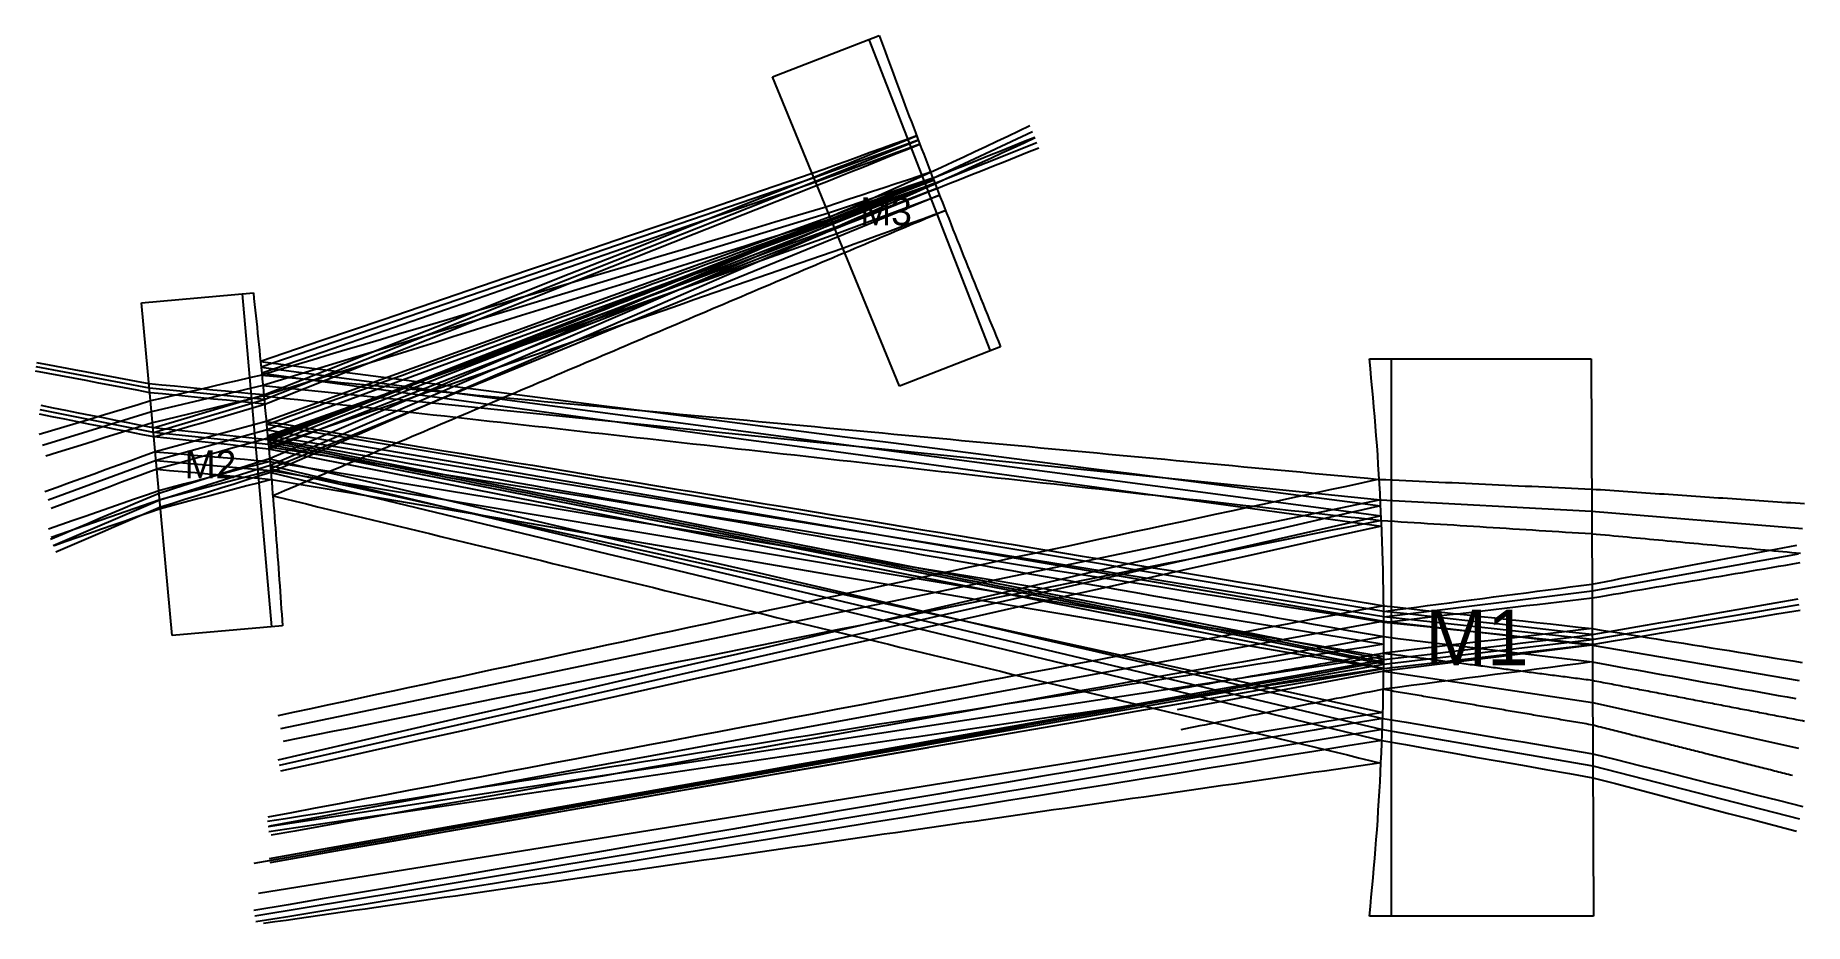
# Model space of a CAD drawing. Header units: millimetres. Extents: x -105 to 689, y -28 to 370.
import ezdxf

# ---------------------------------------------------------------- set-up
doc = ezdxf.new("R2010")
doc.units = ezdxf.units.MM
for name, color, linetype in [('main_beam', 255, 'Continuous'), ('main_beam_width', 255, 'Continuous'), ('Mirrors', 255, 'Continuous'), ('source_beam', 255, 'Continuous'), ('source_beam_width', 255, 'Continuous'), ('text', 255, 'Continuous')]:
    doc.layers.add(name, color=color, linetype=linetype)

msp = doc.modelspace()

# ---------------------------------------------------------------- texts
at = {"layer": 'text'}
for s, height, p in [('M3', 12.5, (264.96, 284.96)), ('M2', 12.5, (-38.21, 171.5)), ('M1', 25, (518.47, 87.5))]:
    msp.add_text(s, height=height, dxfattribs=at).set_placement(p)

# ---------------------------------------------------------------- linework, layer by layer
at = {"layer": 'main_beam'}
for p, q in [((297.59, 306.19), (342.32, 327)), ((291.04, 323.23), (244.27, 306.25)), ((244.89, 304.75), (291.04, 323.23)), ((298.51, 303.82), (344.25, 322.14)), ((244.27, 306.25), (-3.86, 221.25)), ((-2.45, 206.79), (244.89, 304.75)), ((297.59, 306.19), (250.76, 290.43)), ((252.45, 286.3), (297.59, 306.19)), ((298.51, 303.82), (252.45, 286.3)), ((252.72, 285.65), (298.51, 303.82)), ((254.51, 281.29), (300.61, 298.45)), ((300.61, 298.45), (255.1, 279.84)), ((250.76, 290.43), (-3.06, 213.14)), ((252.45, 286.3), (-1.18, 193.21)), ((-0.94, 190.54), (254.51, 281.29)), ((-0.59, 186.64), (252.72, 285.65)), ((252.72, 285.65), (0.25, 177.18)), ((255.1, 279.84), (0.37, 175.78)), ((-53.95, 211.87), (-104.8, 221.42)), ((-3.86, 221.25), (498.76, 154.61)), ((-2.45, 206.79), (-53.95, 211.87)), ((-3.06, 213.14), (-52.97, 201.27)), ((-52.13, 192.06), (-2.45, 206.79)), ((-3.06, 213.14), (498.41, 161.79)), ((-52.13, 192.06), (-102.96, 202.13)), ((-52.97, 201.27), (-102.02, 186.21)), ((-0.59, 186.64), (-52.13, 192.06)), ((-1.18, 193.21), (-50.97, 179.44)), ((-1.18, 193.21), (499.98, 107.35)), ((499.96, 109.3), (-0.94, 190.54)), ((499.94, 88.15), (-0.59, 186.64)), ((-50.97, 179.44), (-99.46, 161.66)), ((-50.97, 179.44), (0.44, 174.98)), ((0.44, 174.98), (-49.35, 161.84)), ((0.25, 177.18), (-49.33, 161.59)), ((0.25, 177.18), (499.29, 58.81)), ((0.37, 175.78), (499.53, 66.42)), ((0.44, 174.98), (499.97, 91.55)), ((-49.35, 161.84), (-97.99, 144.94)), ((-49.33, 161.59), (-97.12, 141.19)), ((498.41, 161.79), (4.88, 59.14)), ((498.41, 161.79), (593.22, 156.65)), ((498.76, 154.61), (4.29, 42.55)), ((593.22, 156.65), (687.87, 149.01)), ((593.38, 120.91), (686.03, 137.56)), ((499.96, 109.3), (593.38, 120.91)), ((593.48, 99.14), (686.33, 114.88)), ((499.98, 107.35), (-0.09, 15.36)), ((593.48, 99.14), (499.96, 109.3)), ((499.98, 107.35), (593.49, 96.57)), ((593.49, 96.57), (499.91, 84.95)), ((499.94, 88.15), (593.48, 99.14)), ((593.49, 96.57), (686.28, 80.75)), ((499.97, 91.55), (-0.69, 15.16)), ((0, 0), (499.94, 88.15)), ((499.91, 84.95), (407.22, 67.57)), ((499.91, 84.95), (593.6, 70.93)), ((499.53, 66.42), (-4.97, -14.85)), ((593.6, 70.93), (686.09, 50.4)), ((499.29, 58.81), (-6.7, -25.04)), ((499.29, 58.81), (593.72, 42.52)), ((593.72, 42.52), (686.54, 18.71))]:
    msp.add_line(p, q, dxfattribs=at)
at = {"layer": 'main_beam_width'}
for points in [[(296.6, 308.76), (301.54, 311.08), (306.48, 313.41), (311.42, 315.73), (316.36, 318.06), (321.31, 320.38), (326.25, 322.7), (331.19, 325.03), (336.13, 327.35), (341.07, 329.68)], [(290.32, 325.1), (285.12, 323.22), (279.92, 321.34), (274.71, 319.45), (269.51, 317.57), (264.3, 315.69), (259.1, 313.81), (253.9, 311.92), (248.69, 310.04), (243.49, 308.16)], [(244.13, 306.59), (249.26, 308.65), (254.4, 310.71), (259.53, 312.76), (264.66, 314.82), (269.79, 316.87), (274.93, 318.93), (280.06, 320.99), (285.19, 323.04), (290.32, 325.1)], [(291.75, 321.37), (286.56, 319.48), (281.37, 317.58), (276.18, 315.69), (271, 313.8), (265.81, 311.91), (260.62, 310.01), (255.43, 308.12), (250.24, 306.23), (245.06, 304.34)], [(245.64, 302.91), (250.76, 304.96), (255.89, 307.02), (261.01, 309.07), (266.13, 311.12), (271.26, 313.17), (276.38, 315.22), (281.5, 317.27), (286.63, 319.32), (291.75, 321.37)], [(297.61, 306.14), (302.69, 308.18), (307.76, 310.23), (312.84, 312.27), (317.91, 314.32), (322.99, 316.36), (328.06, 318.41), (333.14, 320.45), (338.21, 322.5), (343.28, 324.54)], [(298.59, 303.63), (303.58, 305.93), (308.58, 308.23), (313.58, 310.53), (318.58, 312.83), (323.57, 315.12), (328.57, 317.42), (333.57, 319.72), (338.57, 322.02), (343.56, 324.32)], [(299.41, 301.51), (304.5, 303.53), (309.59, 305.56), (314.68, 307.58), (319.77, 309.61), (324.85, 311.64), (329.94, 313.66), (335.03, 315.69), (340.12, 317.71), (345.21, 319.74)], [(243.49, 308.16), (215.98, 298.8), (188.47, 289.43), (160.95, 280.07), (133.44, 270.71), (105.93, 261.35), (78.42, 251.99), (50.91, 242.63), (23.39, 233.27), (-4.12, 223.91)], [(245.06, 304.34), (217.43, 294.81), (189.8, 285.29), (162.17, 275.76), (134.54, 266.23), (106.92, 256.71), (79.29, 247.18), (51.66, 237.65), (24.04, 228.12), (-3.59, 218.59)], [(-2.64, 208.84), (24.78, 219.69), (52.2, 230.55), (79.62, 241.41), (107.04, 252.27), (134.46, 263.14), (161.88, 274), (189.29, 284.86), (216.71, 295.73), (244.13, 306.59)], [(-2.25, 204.74), (25.29, 215.66), (52.83, 226.57), (80.37, 237.48), (107.92, 248.39), (135.46, 259.29), (163.01, 270.2), (190.55, 281.11), (218.09, 292.01), (245.64, 302.91)], [(296.6, 308.76), (291.38, 307.03), (286.16, 305.29), (280.94, 303.56), (275.73, 301.83), (270.51, 300.1), (265.29, 298.37), (260.07, 296.64), (254.85, 294.9), (249.63, 293.17)], [(251.46, 288.72), (256.47, 290.95), (261.49, 293.18), (266.51, 295.4), (271.52, 297.63), (276.54, 299.85), (281.55, 302.08), (286.57, 304.31), (291.58, 306.53), (296.6, 308.76)], [(297.61, 306.14), (292.49, 304.2), (287.36, 302.27), (282.23, 300.33), (277.1, 298.4), (271.97, 296.46), (266.84, 294.53), (261.72, 292.59), (256.59, 290.66), (251.46, 288.72)], [(251.8, 287.89), (256.89, 289.92), (261.98, 291.94), (267.07, 293.97), (272.16, 296), (277.25, 298.03), (282.34, 300.05), (287.43, 302.08), (292.52, 304.11), (297.61, 306.14)], [(251.83, 287.82), (256.95, 289.76), (262.08, 291.7), (267.2, 293.64), (272.33, 295.58), (277.45, 297.51), (282.58, 299.45), (287.7, 301.39), (292.83, 303.33), (297.95, 305.27)], [(298.59, 303.63), (293.4, 301.86), (288.21, 300.09), (283.02, 298.32), (277.83, 296.54), (272.64, 294.77), (267.45, 293), (262.26, 291.23), (257.07, 289.46), (251.88, 287.69)], [(297.95, 305.27), (295.66, 304.36), (293.37, 303.45), (291.08, 302.54), (288.79, 301.62), (286.5, 300.71), (284.21, 299.8), (281.92, 298.89), (279.63, 297.98), (277.34, 297.07), (275.05, 296.16), (272.76, 295.25), (270.47, 294.34), (268.18, 293.42), (265.89, 292.51), (263.6, 291.6), (261.31, 290.69), (259.02, 289.78), (256.73, 288.87), (254.44, 287.96), (252.15, 287.05)], [(253.44, 283.88), (258.46, 286.08), (263.48, 288.27), (268.49, 290.47), (273.51, 292.66), (278.52, 294.85), (283.54, 297.05), (288.56, 299.24), (293.57, 301.44), (298.59, 303.63)], [(299.41, 301.51), (294.31, 299.55), (289.2, 297.59), (284.09, 295.63), (278.98, 293.68), (273.87, 291.72), (268.77, 289.76), (263.66, 287.8), (258.55, 285.84), (253.44, 283.88)], [(253.64, 283.41), (258.73, 285.42), (263.81, 287.43), (268.9, 289.44), (273.98, 291.45), (279.07, 293.46), (284.15, 295.47), (289.24, 297.49), (294.33, 299.5), (299.41, 301.51)], [(249.63, 293.17), (241.96, 290.89), (234.29, 288.61), (226.62, 286.32), (218.95, 284.04), (211.28, 281.75), (203.61, 279.47), (195.94, 277.19), (188.27, 274.9), (180.59, 272.62), (172.92, 270.33), (165.25, 268.05), (157.58, 265.77), (149.91, 263.48), (142.24, 261.2), (134.57, 258.92), (126.9, 256.63), (119.22, 254.35), (111.55, 252.06), (103.88, 249.78), (96.21, 247.5), (88.54, 245.21), (80.87, 242.93), (73.2, 240.65), (65.53, 238.36), (57.86, 236.08), (50.18, 233.8), (42.51, 231.51), (34.84, 229.23), (27.17, 226.94), (19.5, 224.66), (11.83, 222.38), (4.16, 220.09), (-3.51, 217.81)], [(251.88, 287.69), (244.17, 285.29), (236.46, 282.89), (228.75, 280.49), (221.04, 278.09), (213.32, 275.68), (205.61, 273.28), (197.9, 270.88), (190.19, 268.48), (182.48, 266.08), (174.77, 263.68), (167.05, 261.28), (159.34, 258.88), (151.63, 256.48), (143.92, 254.08), (136.21, 251.67), (128.49, 249.27), (120.78, 246.87), (113.07, 244.47), (105.36, 242.07), (97.65, 239.67), (89.94, 237.27), (82.22, 234.87), (74.51, 232.46), (66.8, 230.06), (59.09, 227.66), (51.38, 225.26), (43.66, 222.86), (35.95, 220.46), (28.24, 218.06), (20.53, 215.66), (12.82, 213.26), (5.11, 210.85), (-2.61, 208.45)], [(251.46, 288.72), (232, 281.67), (212.54, 274.61), (193.08, 267.55), (173.62, 260.5), (154.16, 253.44), (134.7, 246.39), (115.24, 239.33), (95.78, 232.27), (76.31, 225.22), (56.85, 218.16), (37.39, 211.11), (17.93, 204.05), (-1.53, 197)], [(-1.4, 195.61), (3.29, 197.31), (7.98, 199.02), (12.67, 200.73), (17.36, 202.44), (22.05, 204.15), (26.74, 205.85), (31.43, 207.56), (36.12, 209.27), (40.8, 210.98), (45.49, 212.68), (50.18, 214.39), (54.87, 216.1), (59.56, 217.81), (64.25, 219.51), (68.94, 221.22), (73.63, 222.93), (78.32, 224.64), (83.01, 226.34), (87.7, 228.05), (92.39, 229.76), (97.08, 231.47), (101.77, 233.18), (106.46, 234.88), (111.15, 236.59), (115.84, 238.3), (120.53, 240.01), (125.21, 241.71), (129.9, 243.42), (134.59, 245.13), (139.28, 246.84), (143.97, 248.54), (148.66, 250.25), (153.35, 251.96), (158.04, 253.67), (162.73, 255.37), (167.42, 257.08), (172.11, 258.79), (176.8, 260.5), (181.49, 262.21), (186.18, 263.91), (190.87, 265.62), (195.56, 267.33), (200.25, 269.04), (204.94, 270.74), (209.62, 272.45), (214.31, 274.16), (219, 275.87), (223.69, 277.57), (228.38, 279.28), (233.07, 280.99), (237.76, 282.7), (242.45, 284.41), (247.14, 286.11), (251.83, 287.82)], [(-0.77, 188.68), (27.29, 199.7), (55.36, 210.72), (83.42, 221.74), (111.49, 232.76), (139.55, 243.79), (167.61, 254.81), (195.68, 265.84), (223.74, 276.86), (251.8, 287.89)], [(252.15, 287.05), (249.59, 286.04), (247.04, 285.04), (244.49, 284.04), (241.93, 283.04), (239.38, 282.04), (236.82, 281.03), (234.27, 280.03), (231.72, 279.03), (229.16, 278.03), (226.61, 277.03), (224.05, 276.02), (221.5, 275.02), (218.95, 274.02), (216.39, 273.02), (213.84, 272.02), (211.28, 271.01), (208.73, 270.01), (206.18, 269.01), (203.62, 268.01), (201.07, 267.01), (198.51, 266), (195.96, 265), (193.41, 264), (190.85, 263), (188.3, 262), (185.74, 260.99), (183.19, 259.99), (180.64, 258.99), (178.08, 257.99), (175.53, 256.99), (172.97, 255.98), (170.42, 254.98), (167.87, 253.98), (165.31, 252.98), (162.76, 251.98), (160.2, 250.97), (157.65, 249.97), (155.1, 248.97), (152.54, 247.97), (149.99, 246.97), (147.43, 245.96), (144.88, 244.96), (142.33, 243.96), (139.77, 242.96), (137.22, 241.96), (134.67, 240.95), (132.11, 239.95), (129.56, 238.95), (127, 237.95), (124.45, 236.95), (121.9, 235.94), (119.34, 234.94), (116.79, 233.94), (114.23, 232.94), (111.68, 231.94), (109.13, 230.93), (106.57, 229.93), (104.02, 228.93), (101.46, 227.93), (98.91, 226.93), (96.36, 225.92), (93.8, 224.92), (91.25, 223.92), (88.69, 222.92), (86.14, 221.92), (83.59, 220.91), (81.03, 219.91), (78.48, 218.91), (75.92, 217.91), (73.37, 216.91), (70.82, 215.9), (68.26, 214.9), (65.71, 213.9), (63.15, 212.9), (60.6, 211.9), (58.05, 210.89), (55.49, 209.89), (52.94, 208.89), (50.38, 207.89), (47.83, 206.89), (45.28, 205.88), (42.72, 204.88), (40.17, 203.88), (37.61, 202.88), (35.06, 201.88), (32.51, 200.87), (29.95, 199.87), (27.4, 198.87), (24.84, 197.87), (22.29, 196.87), (19.74, 195.86), (17.18, 194.86), (14.63, 193.86), (12.07, 192.86), (9.52, 191.86), (6.97, 190.85), (4.41, 189.85), (1.86, 188.85), (-0.7, 187.85)], [(251.8, 287.89), (223.82, 275.93), (195.84, 263.97), (167.86, 252.01), (139.88, 240.05), (111.9, 228.09), (83.92, 216.13), (55.94, 204.17), (27.96, 192.21), (-0.02, 180.25)], [(257.18, 274.76), (262.31, 276.64), (267.43, 278.51), (272.55, 280.39), (277.67, 282.26), (282.79, 284.13), (287.91, 286.01), (293.03, 287.88), (298.15, 289.76), (303.28, 291.63)], [(303.28, 291.63), (301.01, 290.68), (298.75, 289.73), (296.49, 288.78), (294.23, 287.83), (291.97, 286.88), (289.71, 285.93), (287.45, 284.98), (285.19, 284.03), (282.93, 283.08), (280.67, 282.13), (278.41, 281.18), (276.15, 280.23), (273.89, 279.28), (271.63, 278.33), (269.36, 277.38), (267.1, 276.43), (264.84, 275.48), (262.58, 274.53), (260.32, 273.58), (258.06, 272.63)], [(253.44, 283.89), (233.88, 276.62), (214.32, 269.35), (194.76, 262.09), (175.2, 254.82), (155.64, 247.55), (136.08, 240.29), (116.52, 233.02), (96.96, 225.75), (77.4, 218.48), (57.84, 211.22), (38.28, 203.95), (18.72, 196.68), (-0.84, 189.41)], [(-0.41, 184.6), (27.82, 195.58), (56.05, 206.56), (84.27, 217.54), (112.5, 228.52), (140.73, 239.5), (168.96, 250.48), (197.18, 261.46), (225.41, 272.43), (253.64, 283.41)], [(253.64, 283.41), (225.51, 271.26), (197.39, 259.12), (169.26, 246.97), (141.14, 234.83), (113.01, 222.68), (84.89, 210.54), (56.76, 198.39), (28.64, 186.24), (0.51, 174.09)], [(-0.48, 185.49), (4.29, 187.14), (9.06, 188.8), (13.83, 190.45), (18.6, 192.1), (23.37, 193.76), (28.15, 195.41), (32.92, 197.06), (37.69, 198.72), (42.46, 200.37), (47.23, 202.02), (52, 203.68), (56.78, 205.33), (61.55, 206.98), (66.32, 208.63), (71.09, 210.29), (75.86, 211.94), (80.63, 213.59), (85.41, 215.25), (90.18, 216.9), (94.95, 218.55), (99.72, 220.21), (104.49, 221.86), (109.26, 223.51), (114.04, 225.17), (118.81, 226.82), (123.58, 228.47), (128.35, 230.13), (133.12, 231.78), (137.89, 233.43), (142.67, 235.09), (147.44, 236.74), (152.21, 238.39), (156.98, 240.05), (161.75, 241.7), (166.52, 243.35), (171.3, 245.01), (176.07, 246.66), (180.84, 248.31), (185.61, 249.96), (190.38, 251.62), (195.15, 253.27), (199.93, 254.92), (204.7, 256.58), (209.47, 258.23), (214.24, 259.88), (219.01, 261.54), (223.78, 263.19), (228.56, 264.84), (233.33, 266.5), (238.1, 268.15), (242.87, 269.8), (247.64, 271.46), (252.41, 273.11), (257.19, 274.76)], [(258.06, 272.63), (255.47, 271.53), (252.88, 270.43), (250.28, 269.32), (247.69, 268.22), (245.1, 267.12), (242.51, 266.02), (239.91, 264.92), (237.32, 263.82), (234.73, 262.72), (232.13, 261.62), (229.54, 260.51), (226.95, 259.41), (224.36, 258.31), (221.76, 257.21), (219.17, 256.11), (216.58, 255.01), (213.99, 253.91), (211.39, 252.8), (208.8, 251.7), (206.21, 250.6), (203.62, 249.5), (201.02, 248.4), (198.43, 247.3), (195.84, 246.2), (193.25, 245.09), (190.65, 243.99), (188.06, 242.89), (185.47, 241.79), (182.88, 240.69), (180.28, 239.59), (177.69, 238.49), (175.1, 237.38), (172.51, 236.28), (169.91, 235.18), (167.32, 234.08), (164.73, 232.98), (162.14, 231.88), (159.54, 230.78), (156.95, 229.68), (154.36, 228.57), (151.77, 227.47), (149.17, 226.37), (146.58, 225.27), (143.99, 224.17), (141.4, 223.07), (138.8, 221.97), (136.21, 220.86), (133.62, 219.76), (131.02, 218.66), (128.43, 217.56), (125.84, 216.46), (123.25, 215.36), (120.65, 214.26), (118.06, 213.15), (115.47, 212.05), (112.88, 210.95), (110.28, 209.85), (107.69, 208.75), (105.1, 207.65), (102.51, 206.55), (99.91, 205.44), (97.32, 204.34), (94.73, 203.24), (92.14, 202.14), (89.54, 201.04), (86.95, 199.94), (84.36, 198.84), (81.77, 197.73), (79.17, 196.63), (76.58, 195.53), (73.99, 194.43), (71.4, 193.33), (68.8, 192.23), (66.21, 191.13), (63.62, 190.03), (61.03, 188.92), (58.43, 187.82), (55.84, 186.72), (53.25, 185.62), (50.66, 184.52), (48.06, 183.42), (45.47, 182.32), (42.88, 181.21), (40.29, 180.11), (37.69, 179.01), (35.1, 177.91), (32.51, 176.81), (29.91, 175.71), (27.32, 174.61), (24.73, 173.5), (22.14, 172.4), (19.54, 171.3), (16.95, 170.2), (14.36, 169.1), (11.77, 168), (9.17, 166.9), (6.58, 165.79), (3.99, 164.69), (1.4, 163.59)], [(-54.13, 213.86), (-59.72, 214.9), (-65.31, 215.94), (-70.91, 216.98), (-76.5, 218.02), (-82.09, 219.07), (-87.69, 220.11), (-93.28, 221.15), (-98.87, 222.19), (-104.46, 223.23)], [(-4.12, 223.91), (17.73, 221.09), (39.59, 218.28), (61.44, 215.46), (83.3, 212.65), (105.15, 209.83), (127.01, 207.02), (148.86, 204.2), (170.72, 201.39), (192.57, 198.57), (214.43, 195.76), (236.28, 192.94), (258.14, 190.13), (279.99, 187.32), (301.85, 184.5), (323.7, 181.69), (345.56, 178.87), (367.41, 176.06), (389.27, 173.25), (411.12, 170.43), (432.98, 167.62), (454.83, 164.81), (476.68, 161.99), (498.54, 159.18)], [(-53.76, 209.88), (-59.47, 210.96), (-65.18, 212.04), (-70.89, 213.12), (-76.6, 214.2), (-82.31, 215.28), (-88.02, 216.36), (-93.73, 217.44), (-99.44, 218.52), (-105.14, 219.6)], [(-3.52, 217.81), (-9.06, 216.52), (-14.61, 215.22), (-20.15, 213.93), (-25.7, 212.63), (-31.24, 211.33), (-36.79, 210.04), (-42.33, 208.74), (-47.88, 207.45), (-53.42, 206.15)], [(-3.59, 218.59), (18.26, 215.61), (40.11, 212.63), (61.96, 209.65), (83.81, 206.67), (105.66, 203.69), (127.51, 200.71), (149.36, 197.73), (171.21, 194.75), (193.06, 191.77), (214.91, 188.79), (236.76, 185.81), (258.61, 182.83), (280.46, 179.85), (302.31, 176.87), (324.16, 173.89), (346.01, 170.9), (367.86, 167.92), (389.71, 164.94), (411.56, 161.96), (433.41, 158.98), (455.26, 156), (477.11, 153.02), (498.96, 150.03)], [(-3.51, 217.81), (1.55, 217.34), (6.61, 216.86), (11.68, 216.39), (16.74, 215.92), (21.81, 215.44), (26.87, 214.97), (31.94, 214.5), (37, 214.03), (42.07, 213.55), (47.13, 213.08), (52.2, 212.61), (57.26, 212.13), (62.33, 211.66), (67.39, 211.19), (72.46, 210.72), (77.52, 210.24), (82.59, 209.77), (87.65, 209.3), (92.72, 208.82), (97.78, 208.35), (102.85, 207.88), (107.91, 207.41), (112.98, 206.93), (118.04, 206.46), (123.1, 205.99), (128.17, 205.51), (133.23, 205.04), (138.3, 204.57), (143.36, 204.1), (148.43, 203.62), (153.49, 203.15), (158.56, 202.68), (163.62, 202.2), (168.69, 201.73), (173.75, 201.26), (178.82, 200.79), (183.88, 200.31), (188.95, 199.84), (194.01, 199.37), (199.08, 198.89), (204.14, 198.42), (209.21, 197.95), (214.27, 197.48), (219.34, 197), (224.4, 196.53), (229.46, 196.06), (234.53, 195.59), (239.59, 195.11), (244.66, 194.64), (249.72, 194.17), (254.79, 193.69), (259.85, 193.22), (264.92, 192.75), (269.98, 192.28), (275.05, 191.8), (280.11, 191.33), (285.18, 190.86), (290.24, 190.38), (295.31, 189.91), (300.37, 189.44), (305.44, 188.97), (310.5, 188.49), (315.57, 188.02), (320.63, 187.55), (325.7, 187.07), (330.76, 186.6), (335.82, 186.13), (340.89, 185.66), (345.95, 185.18), (351.02, 184.71), (356.08, 184.24), (361.15, 183.77), (366.21, 183.29), (371.28, 182.82), (376.34, 182.35), (381.41, 181.87), (386.47, 181.4), (391.54, 180.93), (396.6, 180.46), (401.67, 179.98), (406.73, 179.51), (411.8, 179.04), (416.86, 178.56), (421.93, 178.09), (426.99, 177.62), (432.06, 177.15), (437.12, 176.67), (442.19, 176.2), (447.25, 175.73), (452.31, 175.25), (457.38, 174.78), (462.44, 174.31), (467.51, 173.84), (472.57, 173.36), (477.64, 172.89), (482.7, 172.42), (487.77, 171.95), (492.83, 171.47), (497.9, 171)], [(-2.64, 208.84), (-8.36, 209.39), (-14.08, 209.95), (-19.8, 210.51), (-25.53, 211.07), (-31.25, 211.63), (-36.97, 212.18), (-42.69, 212.74), (-48.41, 213.3), (-54.13, 213.86)], [(-2.25, 204.74), (-7.98, 205.32), (-13.7, 205.89), (-19.42, 206.46), (-25.15, 207.03), (-30.87, 207.6), (-36.59, 208.17), (-42.32, 208.74), (-48.04, 209.31), (-53.76, 209.88)], [(-2.61, 208.46), (-8.15, 207.12), (-13.7, 205.77), (-19.25, 204.43), (-24.79, 203.09), (-30.34, 201.75), (-35.88, 200.41), (-41.43, 199.07), (-46.98, 197.73), (-52.52, 196.39)], [(-52.31, 194.11), (-46.79, 195.74), (-41.28, 197.38), (-35.76, 199.02), (-30.24, 200.65), (-24.72, 202.29), (-19.2, 203.93), (-13.68, 205.56), (-8.16, 207.2), (-2.64, 208.84)], [(-2.61, 208.45), (2.46, 207.89), (7.52, 207.32), (12.59, 206.76), (17.65, 206.19), (22.72, 205.63), (27.78, 205.06), (32.85, 204.5), (37.92, 203.94), (42.98, 203.37), (48.05, 202.81), (53.11, 202.24), (58.18, 201.68), (63.24, 201.11), (68.31, 200.55), (73.37, 199.98), (78.44, 199.42), (83.5, 198.85), (88.57, 198.29), (93.63, 197.73), (98.7, 197.16), (103.76, 196.6), (108.83, 196.03), (113.89, 195.47), (118.96, 194.9), (124.02, 194.34), (129.09, 193.77), (134.15, 193.21), (139.22, 192.64), (144.28, 192.08), (149.35, 191.52), (154.42, 190.95), (159.48, 190.39), (164.55, 189.82), (169.61, 189.26), (174.68, 188.69), (179.74, 188.13), (184.81, 187.56), (189.87, 187), (194.94, 186.43), (200, 185.87), (205.07, 185.3), (210.13, 184.74), (215.2, 184.18), (220.26, 183.61), (225.33, 183.05), (230.39, 182.48), (235.46, 181.92), (240.52, 181.35), (245.59, 180.79), (250.65, 180.22), (255.72, 179.66), (260.78, 179.09), (265.85, 178.53), (270.91, 177.97), (275.98, 177.4), (281.04, 176.84), (286.11, 176.27), (291.18, 175.71), (296.24, 175.14), (301.31, 174.58), (306.37, 174.01), (311.44, 173.45), (316.5, 172.88), (321.57, 172.32), (326.63, 171.75), (331.7, 171.19), (336.76, 170.63), (341.83, 170.06), (346.89, 169.5), (351.96, 168.93), (357.02, 168.37), (362.09, 167.8), (367.15, 167.24), (372.22, 166.67), (377.28, 166.11), (382.35, 165.54), (387.41, 164.98), (392.48, 164.41), (397.54, 163.85), (402.61, 163.29), (407.67, 162.72), (412.74, 162.16), (417.81, 161.59), (422.87, 161.03), (427.94, 160.46), (433, 159.9), (438.07, 159.33), (443.13, 158.77), (448.2, 158.2), (453.26, 157.64), (458.33, 157.07), (463.39, 156.51), (468.46, 155.95), (473.52, 155.38), (478.59, 154.82), (483.65, 154.25), (488.72, 153.69), (493.78, 153.12), (498.85, 152.56)], [(-53.42, 206.15), (-58.99, 204.47), (-64.55, 202.8), (-70.12, 201.12), (-75.68, 199.45), (-81.25, 197.77), (-86.81, 196.1), (-92.38, 194.42), (-97.94, 192.75), (-103.51, 191.07)], [(-51.94, 190.02), (-57.65, 191.15), (-63.36, 192.28), (-69.07, 193.41), (-74.79, 194.54), (-80.5, 195.67), (-86.21, 196.8), (-91.92, 197.93), (-97.63, 199.06), (-103.35, 200.19)], [(-52.31, 194.11), (-57.9, 195.21), (-63.48, 196.32), (-69.07, 197.43), (-74.65, 198.53), (-80.24, 199.64), (-85.82, 200.75), (-91.41, 201.85), (-96.99, 202.96), (-102.58, 204.07)], [(-51.94, 190.02), (-46.42, 191.66), (-40.9, 193.29), (-35.38, 194.93), (-29.86, 196.57), (-24.34, 198.2), (-18.82, 199.84), (-13.29, 201.47), (-7.77, 203.11), (-2.25, 204.74)], [(-52.52, 196.38), (-57.86, 194.71), (-63.19, 193.04), (-68.52, 191.37), (-73.86, 189.7), (-79.19, 188.03), (-84.52, 186.36), (-89.86, 184.69), (-95.19, 183.01), (-100.52, 181.34)], [(-0.77, 188.67), (-6.5, 189.28), (-12.22, 189.88), (-17.95, 190.48), (-23.68, 191.09), (-29.41, 191.69), (-35.13, 192.3), (-40.86, 192.9), (-46.59, 193.5), (-52.31, 194.11)], [(-1.53, 197), (-7.06, 195.48), (-12.59, 193.97), (-18.13, 192.45), (-23.66, 190.93), (-29.19, 189.42), (-34.73, 187.9), (-40.26, 186.39), (-45.79, 184.87), (-51.33, 183.35)], [(-1.53, 196.99), (6.43, 195.68), (14.39, 194.37), (22.35, 193.05), (30.31, 191.74), (38.27, 190.43), (46.23, 189.12), (54.19, 187.8), (62.15, 186.49), (70.11, 185.18), (78.07, 183.86), (86.02, 182.55), (93.98, 181.24), (101.94, 179.92), (109.9, 178.61), (117.86, 177.3), (125.82, 175.98), (133.78, 174.67), (141.74, 173.36), (149.7, 172.04), (157.66, 170.73), (165.62, 169.42), (173.58, 168.11), (181.54, 166.79), (189.5, 165.48), (197.46, 164.17), (205.42, 162.85), (213.38, 161.54), (221.33, 160.23), (229.29, 158.91), (237.25, 157.6), (245.21, 156.29), (253.17, 154.98), (261.13, 153.66), (269.09, 152.35), (277.05, 151.04), (285.01, 149.72), (292.97, 148.41), (300.93, 147.1), (308.89, 145.78), (316.85, 144.47), (324.81, 143.16), (332.77, 141.85), (340.73, 140.53), (348.69, 139.22), (356.65, 137.91), (364.6, 136.59), (372.56, 135.28), (380.52, 133.97), (388.48, 132.65), (396.44, 131.34), (404.4, 130.03), (412.36, 128.72), (420.32, 127.4), (428.28, 126.09), (436.24, 124.78), (444.2, 123.46), (452.16, 122.15), (460.12, 120.84), (468.08, 119.53), (476.04, 118.21), (484, 116.9), (491.96, 115.59), (499.92, 114.27)], [(499.94, 111.77), (487.41, 113.86), (474.87, 115.96), (462.34, 118.05), (449.81, 120.15), (437.27, 122.24), (424.74, 124.34), (412.21, 126.43), (399.67, 128.53), (387.14, 130.62), (374.61, 132.72), (362.07, 134.82), (349.54, 136.91), (337, 139.01), (324.47, 141.1), (311.94, 143.2), (299.4, 145.3), (286.87, 147.39), (274.34, 149.49), (261.8, 151.58), (249.27, 153.68), (236.74, 155.78), (224.2, 157.87), (211.67, 159.97), (199.14, 162.06), (186.6, 164.16), (174.07, 166.26), (161.54, 168.35), (149, 170.45), (136.47, 172.54), (123.93, 174.64), (111.4, 176.74), (98.87, 178.83), (86.33, 180.93), (73.8, 183.03), (61.27, 185.12), (48.73, 187.22), (36.2, 189.32), (23.67, 191.41), (11.13, 193.51), (-1.4, 195.61)], [(-51.33, 183.35), (-56.83, 181.36), (-62.33, 179.36), (-67.83, 177.36), (-73.33, 175.37), (-78.83, 173.37), (-84.33, 171.38), (-89.83, 169.38), (-95.33, 167.39), (-100.83, 165.39)], [(-0.41, 184.6), (-6.13, 185.2), (-11.86, 185.8), (-17.58, 186.41), (-23.31, 187.01), (-29.03, 187.61), (-34.76, 188.22), (-40.49, 188.82), (-46.21, 189.42), (-51.94, 190.02)], [(-51.33, 183.35), (-45.61, 182.87), (-39.9, 182.39), (-34.19, 181.91), (-28.48, 181.43), (-22.76, 180.94), (-17.05, 180.46), (-11.34, 179.98), (-5.63, 179.5), (0.09, 179.02)], [(-0.84, 189.42), (-6.37, 187.87), (-11.9, 186.33), (-17.43, 184.79), (-22.96, 183.24), (-28.49, 181.7), (-34.02, 180.16), (-39.55, 178.61), (-45.08, 177.07), (-50.61, 175.53)], [(-0.84, 189.41), (7.11, 188), (15.06, 186.59), (23.01, 185.17), (30.96, 183.76), (38.91, 182.35), (46.86, 180.94), (54.81, 179.53), (62.76, 178.11), (70.71, 176.7), (78.66, 175.29), (86.61, 173.88), (94.56, 172.46), (102.51, 171.05), (110.46, 169.64), (118.41, 168.23), (126.36, 166.81), (134.31, 165.4), (142.26, 163.99), (150.21, 162.58), (158.16, 161.16), (166.11, 159.75), (174.06, 158.34), (182.01, 156.93), (189.96, 155.51), (197.91, 154.1), (205.86, 152.69), (213.81, 151.28), (221.76, 149.86), (229.71, 148.45), (237.66, 147.04), (245.61, 145.63), (253.56, 144.21), (261.51, 142.8), (269.46, 141.39), (277.41, 139.97), (285.36, 138.56), (293.31, 137.15), (301.26, 135.74), (309.21, 134.32), (317.16, 132.91), (325.11, 131.5), (333.05, 130.09), (341, 128.67), (348.95, 127.26), (356.9, 125.85), (364.85, 124.44), (372.8, 123.02), (380.75, 121.61), (388.7, 120.2), (396.65, 118.79), (404.6, 117.37), (412.55, 115.96), (420.5, 114.55), (428.45, 113.14), (436.4, 111.72), (444.35, 110.31), (452.3, 108.9), (460.25, 107.48), (468.2, 106.07), (476.15, 104.66), (484.1, 103.25), (492.05, 101.83), (500, 100.42)], [(499.96, 90.13), (444.32, 101.06), (388.68, 112), (333.04, 122.94), (277.4, 133.88), (221.77, 144.83), (166.13, 155.79), (110.5, 166.75), (54.86, 177.71), (-0.77, 188.67)], [(-0.69, 187.83), (4.36, 186.84), (9.42, 185.84), (14.48, 184.84), (19.53, 183.84), (24.59, 182.84), (29.65, 181.85), (34.7, 180.85), (39.76, 179.85), (44.82, 178.85), (49.88, 177.86), (54.93, 176.86), (59.99, 175.86), (65.05, 174.86), (70.1, 173.86), (75.16, 172.87), (80.22, 171.87), (85.27, 170.87), (90.33, 169.87), (95.39, 168.87), (100.45, 167.88), (105.5, 166.88), (110.56, 165.88), (115.62, 164.88), (120.67, 163.89), (125.73, 162.89), (130.79, 161.89), (135.85, 160.89), (140.9, 159.89), (145.96, 158.9), (151.02, 157.9), (156.07, 156.9), (161.13, 155.9), (166.19, 154.91), (171.24, 153.91), (176.3, 152.91), (181.36, 151.91), (186.42, 150.91), (191.47, 149.92), (196.53, 148.92), (201.59, 147.92), (206.64, 146.92), (211.7, 145.92), (216.76, 144.93), (221.81, 143.93), (226.87, 142.93), (231.93, 141.93), (236.99, 140.94), (242.04, 139.94), (247.1, 138.94), (252.16, 137.94), (257.21, 136.94), (262.27, 135.95), (267.33, 134.95), (272.38, 133.95), (277.44, 132.95), (282.5, 131.96), (287.56, 130.96), (292.61, 129.96), (297.67, 128.96), (302.73, 127.96), (307.78, 126.97), (312.84, 125.97), (317.9, 124.97), (322.95, 123.97), (328.01, 122.97), (333.07, 121.98), (338.13, 120.98), (343.18, 119.98), (348.24, 118.98), (353.3, 117.99), (358.35, 116.99), (363.41, 115.99), (368.47, 114.99), (373.52, 113.99), (378.58, 113), (383.64, 112), (388.7, 111), (393.75, 110), (398.81, 109.01), (403.87, 108.01), (408.92, 107.01), (413.98, 106.01), (419.04, 105.01), (424.09, 104.02), (429.15, 103.02), (434.21, 102.02), (439.27, 101.02), (444.32, 100.02), (449.38, 99.03), (454.44, 98.03), (459.49, 97.03), (464.55, 96.03), (469.61, 95.04), (474.66, 94.04), (479.72, 93.04), (484.78, 92.04), (489.84, 91.04), (494.89, 90.05), (499.95, 89.05)], [(499.98, 106.83), (487.47, 108.8), (474.96, 110.77), (462.45, 112.73), (449.93, 114.7), (437.42, 116.67), (424.91, 118.64), (412.4, 120.6), (399.89, 122.57), (387.38, 124.54), (374.87, 126.5), (362.35, 128.47), (349.84, 130.44), (337.33, 132.4), (324.82, 134.37), (312.31, 136.34), (299.8, 138.3), (287.28, 140.27), (274.77, 142.23), (262.26, 144.2), (249.75, 146.17), (237.24, 148.13), (224.73, 150.1), (212.21, 152.07), (199.7, 154.03), (187.19, 156), (174.68, 157.96), (162.17, 159.93), (149.66, 161.9), (137.14, 163.86), (124.63, 165.83), (112.12, 167.79), (99.61, 169.76), (87.1, 171.73), (74.59, 173.69), (62.07, 175.66), (49.56, 177.62), (37.05, 179.59), (24.54, 181.56), (12.03, 183.52), (-0.48, 185.49)], [(499.92, 86.18), (444.33, 97.13), (388.74, 108.08), (333.15, 119.02), (277.56, 129.96), (221.97, 140.9), (166.38, 151.83), (110.78, 162.76), (55.19, 173.68), (-0.41, 184.6)], [(-50.61, 175.53), (-55.88, 173.57), (-61.16, 171.61), (-66.43, 169.66), (-71.71, 167.7), (-76.99, 165.75), (-82.26, 163.79), (-87.54, 161.83), (-92.82, 159.88), (-98.09, 157.92)], [(-50.61, 175.53), (-44.9, 175.02), (-39.19, 174.51), (-33.48, 174), (-27.77, 173.49), (-22.06, 172.98), (-16.35, 172.47), (-10.64, 171.97), (-4.93, 171.46), (0.78, 170.95)], [(0.09, 179.02), (-5.45, 177.56), (-10.98, 176.09), (-16.52, 174.63), (-22.05, 173.17), (-27.58, 171.71), (-33.12, 170.25), (-38.65, 168.79), (-44.18, 167.33), (-49.72, 165.87)], [(-0.02, 180.25), (-5.53, 178.53), (-11.04, 176.8), (-16.55, 175.07), (-22.06, 173.35), (-27.57, 171.62), (-33.08, 169.89), (-38.59, 168.17), (-44.1, 166.44), (-49.61, 164.71)], [(-0.02, 180.25), (21.69, 175.18), (43.41, 170.12), (65.13, 165.05), (86.84, 159.99), (108.56, 154.92), (130.27, 149.86), (151.99, 144.79), (173.71, 139.73), (195.42, 134.66), (217.14, 129.6), (238.86, 124.53), (260.57, 119.47), (282.29, 114.4), (304, 109.34), (325.72, 104.27), (347.44, 99.21), (369.15, 94.14), (390.87, 89.08), (412.59, 84.01), (434.3, 78.95), (456.02, 73.89), (477.74, 68.82), (499.45, 63.76)], [(0.09, 179.01), (35.79, 173.16), (71.5, 167.3), (107.21, 161.44), (142.92, 155.59), (178.62, 149.73), (214.33, 143.88), (250.04, 138.02), (285.75, 132.17), (321.46, 126.31), (357.16, 120.45), (392.87, 114.6), (428.58, 108.74), (464.29, 102.89), (500, 97.03)], [(0.51, 174.1), (-4.99, 172.36), (-10.5, 170.62), (-16, 168.88), (-21.51, 167.15), (-27.02, 165.41), (-32.52, 163.67), (-38.03, 161.93), (-43.53, 160.2), (-49.04, 158.46)], [(0.78, 170.95), (-4.75, 169.49), (-10.28, 168.03), (-15.81, 166.57), (-21.33, 165.11), (-26.86, 163.65), (-32.39, 162.19), (-37.92, 160.73), (-43.45, 159.27), (-48.98, 157.81)], [(0.51, 174.09), (22.19, 168.87), (43.87, 163.64), (65.55, 158.41), (87.23, 153.19), (108.9, 147.96), (130.58, 142.73), (152.26, 137.5), (173.94, 132.28), (195.62, 127.05), (217.3, 121.82), (238.97, 116.59), (260.65, 111.36), (282.33, 106.14), (304.01, 100.91), (325.69, 95.68), (347.37, 90.45), (369.04, 85.22), (390.72, 79.99), (412.4, 74.77), (434.08, 69.54), (455.76, 64.31), (477.43, 59.08), (499.11, 53.85)], [(0.78, 170.95), (36.43, 164.89), (72.09, 158.82), (107.74, 152.76), (143.39, 146.7), (179.04, 140.64), (214.7, 134.57), (250.35, 128.51), (286, 122.45), (321.66, 116.39), (357.31, 110.32), (392.96, 104.26), (428.61, 98.2), (464.27, 92.13), (499.92, 86.07)], [(497.9, 171.01), (490.52, 169.43), (483.14, 167.84), (475.77, 166.26), (468.39, 164.68), (461.02, 163.09), (453.64, 161.51), (446.26, 159.92), (438.89, 158.34), (431.51, 156.76), (424.13, 155.17), (416.76, 153.59), (409.38, 152.01), (402, 150.42), (394.63, 148.84), (387.25, 147.26), (379.88, 145.67), (372.5, 144.09), (365.12, 142.5), (357.75, 140.92), (350.37, 139.34), (342.99, 137.75), (335.62, 136.17), (328.24, 134.59), (320.87, 133), (313.49, 131.42), (306.11, 129.83), (298.74, 128.25), (291.36, 126.67), (283.98, 125.08), (276.61, 123.5), (269.23, 121.92), (261.85, 120.33), (254.48, 118.75), (247.1, 117.17), (239.73, 115.58), (232.35, 114), (224.97, 112.41), (217.6, 110.83), (210.22, 109.25), (202.84, 107.66), (195.47, 106.08), (188.09, 104.5), (180.71, 102.91), (173.34, 101.33), (165.96, 99.74), (158.59, 98.16), (151.21, 96.58), (143.83, 94.99), (136.46, 93.41), (129.08, 91.83), (121.7, 90.24), (114.33, 88.66), (106.95, 87.08), (99.58, 85.49), (92.2, 83.91), (84.82, 82.32), (77.45, 80.74), (70.07, 79.16), (62.69, 77.57), (55.32, 75.99), (47.94, 74.41), (40.56, 72.82), (33.19, 71.24), (25.81, 69.66), (18.44, 68.07), (11.06, 66.49), (3.68, 64.9)], [(497.9, 171), (500.88, 170.87), (503.85, 170.73), (506.83, 170.59), (509.81, 170.46), (512.79, 170.32), (515.76, 170.19), (518.74, 170.05), (521.72, 169.92), (524.7, 169.78), (527.67, 169.64), (530.65, 169.51), (533.63, 169.37), (536.61, 169.24), (539.58, 169.1), (542.56, 168.96), (545.54, 168.83), (548.52, 168.69), (551.49, 168.56), (554.47, 168.42), (557.45, 168.28), (560.43, 168.15), (563.4, 168.01), (566.38, 167.88), (569.36, 167.74), (572.34, 167.61), (575.32, 167.47), (578.29, 167.33), (581.27, 167.2), (584.25, 167.06), (587.23, 166.93), (590.2, 166.79), (593.18, 166.65)], [(-49.72, 165.87), (-55.22, 163.95), (-60.73, 162.04), (-66.24, 160.13), (-71.74, 158.21), (-77.25, 156.3), (-82.76, 154.39), (-88.26, 152.48), (-93.77, 150.56), (-99.28, 148.65)], [(-49.61, 164.71), (-55.02, 162.41), (-60.44, 160.11), (-65.85, 157.81), (-71.26, 155.51), (-76.68, 153.21), (-82.09, 150.91), (-87.5, 148.61), (-92.91, 146.31), (-98.33, 144.01)], [(1.4, 163.58), (6.42, 162.37), (11.44, 161.16), (16.47, 159.95), (21.49, 158.74), (26.51, 157.52), (31.54, 156.31), (36.56, 155.1), (41.58, 153.89), (46.61, 152.68), (51.63, 151.47), (56.65, 150.26), (61.67, 149.05), (66.7, 147.84), (71.72, 146.63), (76.74, 145.42), (81.77, 144.2), (86.79, 142.99), (91.81, 141.78), (96.84, 140.57), (101.86, 139.36), (106.88, 138.15), (111.9, 136.94), (116.93, 135.73), (121.95, 134.52), (126.97, 133.31), (132, 132.09), (137.02, 130.88), (142.04, 129.67), (147.07, 128.46), (152.09, 127.25), (157.11, 126.04), (162.13, 124.83), (167.16, 123.62), (172.18, 122.41), (177.2, 121.2), (182.23, 119.99), (187.25, 118.77), (192.27, 117.56), (197.3, 116.35), (202.32, 115.14), (207.34, 113.93), (212.37, 112.72), (217.39, 111.51), (222.41, 110.3), (227.43, 109.09), (232.46, 107.88), (237.48, 106.66), (242.5, 105.45), (247.53, 104.24), (252.55, 103.03), (257.57, 101.82), (262.6, 100.61), (267.62, 99.4), (272.64, 98.19), (277.66, 96.98), (282.69, 95.77), (287.71, 94.56), (292.73, 93.34), (297.76, 92.13), (302.78, 90.92), (307.8, 89.71), (312.83, 88.5), (317.85, 87.29), (322.87, 86.08), (327.9, 84.87), (332.92, 83.66), (337.94, 82.45), (342.96, 81.23), (347.99, 80.02), (353.01, 78.81), (358.03, 77.6), (363.06, 76.39), (368.08, 75.18), (373.1, 73.97), (378.13, 72.76), (383.15, 71.55), (388.17, 70.34), (393.19, 69.13), (398.22, 67.91), (403.24, 66.7), (408.26, 65.49), (413.29, 64.28), (418.31, 63.07), (423.33, 61.86), (428.36, 60.65), (433.38, 59.44), (438.4, 58.23), (443.42, 57.02), (448.45, 55.8), (453.47, 54.59), (458.49, 53.38), (463.52, 52.17), (468.54, 50.96), (473.56, 49.75), (478.59, 48.54), (483.61, 47.33), (488.63, 46.12), (493.66, 44.91), (498.68, 43.7)], [(498.54, 159.18), (477.92, 154.43), (457.3, 149.67), (436.69, 144.92), (416.07, 140.16), (395.45, 135.41), (374.83, 130.65), (354.22, 125.9), (333.6, 121.14), (312.98, 116.38), (292.36, 111.63), (271.75, 106.87), (251.13, 102.12), (230.51, 97.36), (209.89, 92.61), (189.28, 87.86), (168.66, 83.1), (148.04, 78.35), (127.42, 73.59), (106.8, 68.84), (86.19, 64.08), (65.57, 59.33), (44.95, 54.58), (24.33, 49.82), (3.71, 45.07)], [(593.18, 166.65), (595.21, 166.51), (597.25, 166.37), (599.28, 166.23), (601.32, 166.09), (603.35, 165.96), (605.38, 165.82), (607.42, 165.68), (609.45, 165.54), (611.49, 165.4), (613.52, 165.26), (615.55, 165.12), (617.59, 164.98), (619.62, 164.85), (621.65, 164.71), (623.69, 164.57), (625.72, 164.43), (627.76, 164.29), (629.79, 164.15), (631.82, 164.01), (633.86, 163.87), (635.89, 163.74), (637.92, 163.6), (639.96, 163.46), (641.99, 163.32), (644.03, 163.18), (646.06, 163.04), (648.09, 162.9), (650.13, 162.76), (652.16, 162.63), (654.2, 162.49), (656.23, 162.35), (658.26, 162.21), (660.3, 162.07), (662.33, 161.93), (664.36, 161.79), (666.4, 161.65), (668.43, 161.52), (670.47, 161.38), (672.5, 161.24), (674.53, 161.1), (676.57, 160.96), (678.6, 160.82), (680.64, 160.68), (682.67, 160.54), (684.7, 160.4), (686.74, 160.27), (688.77, 160.13)], [(-48.98, 157.81), (-54.28, 155.96), (-59.58, 154.12), (-64.88, 152.28), (-70.19, 150.44), (-75.49, 148.59), (-80.79, 146.75), (-86.09, 144.91), (-91.39, 143.07), (-96.7, 141.22)], [(-49.04, 158.46), (-54.25, 156.23), (-59.46, 153.99), (-64.66, 151.76), (-69.87, 149.53), (-75.08, 147.3), (-80.29, 145.07), (-85.5, 142.84), (-90.71, 140.6), (-95.92, 138.37)], [(498.85, 152.57), (491.49, 151.09), (484.14, 149.61), (476.78, 148.13), (469.43, 146.65), (462.07, 145.17), (454.72, 143.69), (447.36, 142.21), (440.01, 140.72), (432.66, 139.24), (425.3, 137.76), (417.95, 136.28), (410.59, 134.8), (403.24, 133.32), (395.88, 131.84), (388.53, 130.36), (381.17, 128.88), (373.82, 127.4), (366.46, 125.92), (359.11, 124.44), (351.75, 122.96), (344.4, 121.48), (337.04, 120), (329.69, 118.52), (322.33, 117.04), (314.98, 115.56), (307.63, 114.07), (300.27, 112.59), (292.92, 111.11), (285.56, 109.63), (278.21, 108.15), (270.85, 106.67), (263.5, 105.19), (256.14, 103.71), (248.79, 102.23), (241.43, 100.75), (234.08, 99.27), (226.72, 97.79), (219.37, 96.31), (212.01, 94.83), (204.66, 93.35), (197.3, 91.87), (189.95, 90.39), (182.59, 88.91), (175.24, 87.42), (167.89, 85.94), (160.53, 84.46), (153.18, 82.98), (145.82, 81.5), (138.47, 80.02), (131.11, 78.54), (123.76, 77.06), (116.4, 75.58), (109.05, 74.1), (101.69, 72.62), (94.34, 71.14), (86.98, 69.66), (79.63, 68.18), (72.27, 66.7), (64.92, 65.22), (57.56, 63.74), (50.21, 62.25), (42.85, 60.77), (35.5, 59.29), (28.15, 57.81), (20.79, 56.33), (13.44, 54.85), (6.08, 53.37)], [(498.85, 152.56), (501.8, 152.38), (504.75, 152.19), (507.7, 152), (510.65, 151.82), (513.6, 151.63), (516.55, 151.45), (519.5, 151.26), (522.45, 151.08), (525.4, 150.89), (528.35, 150.71), (531.31, 150.52), (534.26, 150.34), (537.21, 150.15), (540.16, 149.97), (543.11, 149.78), (546.06, 149.59), (549.01, 149.41), (551.96, 149.22), (554.91, 149.04), (557.86, 148.85), (560.81, 148.67), (563.76, 148.48), (566.71, 148.3), (569.66, 148.11), (572.61, 147.93), (575.56, 147.74), (578.52, 147.56), (581.47, 147.37), (584.42, 147.19), (587.37, 147), (590.32, 146.81), (593.27, 146.63)], [(498.96, 150.04), (478.37, 145.45), (457.78, 140.87), (437.19, 136.29), (416.61, 131.7), (396.02, 127.12), (375.43, 122.54), (354.84, 117.95), (334.26, 113.37), (313.67, 108.79), (293.08, 104.2), (272.49, 99.62), (251.91, 95.04), (231.32, 90.45), (210.73, 85.87), (190.14, 81.29), (169.56, 76.7), (148.97, 72.12), (128.38, 67.53), (107.79, 62.95), (87.21, 58.36), (66.62, 53.78), (46.03, 49.19), (25.44, 44.61), (4.86, 40.02)], [(593.27, 146.62), (595.26, 146.44), (597.26, 146.25), (599.25, 146.07), (601.24, 145.88), (603.24, 145.69), (605.23, 145.51), (607.22, 145.32), (609.22, 145.14), (611.21, 144.95), (613.21, 144.76), (615.2, 144.58), (617.19, 144.39), (619.19, 144.21), (621.18, 144.02), (623.17, 143.83), (625.17, 143.65), (627.16, 143.46), (629.16, 143.28), (631.15, 143.09), (633.14, 142.9), (635.14, 142.72), (637.13, 142.53), (639.12, 142.35), (641.12, 142.16), (643.11, 141.97), (645.11, 141.79), (647.1, 141.6), (649.09, 141.42), (651.09, 141.23), (653.08, 141.04), (655.07, 140.86), (657.07, 140.67), (659.06, 140.49), (661.06, 140.3), (663.05, 140.11), (665.04, 139.93), (667.04, 139.74), (669.03, 139.56), (671.02, 139.37), (673.02, 139.18), (675.01, 139), (677.01, 138.81), (679, 138.63), (680.99, 138.44), (682.99, 138.25), (684.98, 138.07), (686.97, 137.88)], [(593.37, 124.03), (596.54, 124.63), (599.71, 125.23), (602.88, 125.83), (606.05, 126.44), (609.22, 127.04), (612.39, 127.64), (615.56, 128.24), (618.73, 128.85), (621.91, 129.45), (625.08, 130.05), (628.25, 130.65), (631.42, 131.26), (634.59, 131.86), (637.76, 132.46), (640.93, 133.06), (644.1, 133.67), (647.27, 134.27), (650.44, 134.87), (653.61, 135.47), (656.79, 136.08), (659.96, 136.68), (663.13, 137.28), (666.3, 137.88), (669.47, 138.49), (672.64, 139.09), (675.81, 139.69), (678.98, 140.3), (682.15, 140.9), (685.32, 141.5)], [(593.39, 117.81), (596.61, 118.35), (599.83, 118.9), (603.05, 119.44), (606.27, 119.99), (609.49, 120.53), (612.71, 121.08), (615.93, 121.63), (619.14, 122.17), (622.36, 122.72), (625.58, 123.26), (628.8, 123.81), (632.02, 124.35), (635.24, 124.9), (638.46, 125.45), (641.68, 125.99), (644.89, 126.54), (648.11, 127.08), (651.33, 127.63), (654.55, 128.17), (657.77, 128.72), (660.99, 129.26), (664.21, 129.81), (667.43, 130.36), (670.64, 130.9), (673.86, 131.45), (677.08, 131.99), (680.3, 132.54), (683.52, 133.08), (686.74, 133.63)], [(499.94, 111.77), (504.86, 112.41), (509.78, 113.06), (514.69, 113.7), (519.61, 114.35), (524.53, 114.99), (529.44, 115.64), (534.36, 116.28), (539.28, 116.93), (544.2, 117.57), (549.11, 118.22), (554.03, 118.86), (558.95, 119.51), (563.86, 120.15), (568.78, 120.8), (573.7, 121.44), (578.62, 122.09), (583.53, 122.73), (588.45, 123.38), (593.37, 124.02)], [(499.92, 114.28), (489.26, 112.26), (478.61, 110.24), (467.95, 108.22), (457.3, 106.2), (446.64, 104.19), (435.99, 102.17), (425.34, 100.15), (414.68, 98.13), (404.03, 96.11), (393.37, 94.09), (382.72, 92.07), (372.06, 90.05), (361.41, 88.03), (350.76, 86.02), (340.1, 84), (329.45, 81.98), (318.79, 79.96), (308.14, 77.94), (297.48, 75.92), (286.83, 73.9), (276.18, 71.88), (265.52, 69.86), (254.87, 67.85), (244.21, 65.83), (233.56, 63.81), (222.91, 61.79), (212.25, 59.77), (201.6, 57.75), (190.94, 55.73), (180.29, 53.71), (169.63, 51.7), (158.98, 49.68), (148.33, 47.66), (137.67, 45.64), (127.02, 43.62), (116.36, 41.6), (105.71, 39.58), (95.05, 37.56), (84.4, 35.55), (73.75, 33.53), (63.09, 31.51), (52.44, 29.49), (41.78, 27.47), (31.13, 25.45), (20.47, 23.43), (9.82, 21.42), (-0.83, 19.4)], [(499.92, 114.27), (506.15, 113.59), (512.39, 112.91), (518.62, 112.23), (524.86, 111.55), (531.09, 110.87), (537.33, 110.19), (543.57, 109.51), (549.8, 108.83), (556.04, 108.15), (562.27, 107.47), (568.51, 106.79), (574.75, 106.11), (580.98, 105.43), (587.22, 104.75), (593.45, 104.06)], [(593.47, 101.36), (583.07, 102.51), (572.68, 103.67), (562.29, 104.83), (551.9, 105.98), (541.51, 107.14), (531.12, 108.3), (520.73, 109.45), (510.33, 110.61), (499.94, 111.77)], [(499.98, 106.83), (504.9, 107.41), (509.81, 107.99), (514.73, 108.56), (519.65, 109.14), (524.56, 109.72), (529.48, 110.3), (534.4, 110.87), (539.31, 111.45), (544.23, 112.03), (549.15, 112.61), (554.06, 113.18), (558.98, 113.76), (563.9, 114.34), (568.81, 114.92), (573.73, 115.49), (578.64, 116.07), (583.56, 116.65), (588.48, 117.23), (593.39, 117.8)], [(593.47, 101.36), (603.74, 103.14), (614.01, 104.92), (624.28, 106.7), (634.55, 108.49), (644.82, 110.27), (655.09, 112.05), (665.36, 113.83), (675.63, 115.62), (685.9, 117.4)], [(593.49, 96.92), (603.85, 98.64), (614.21, 100.36), (624.57, 102.07), (634.94, 103.79), (645.3, 105.51), (655.66, 107.22), (666.03, 108.94), (676.39, 110.65), (686.75, 112.37)], [(593.49, 96.92), (583.1, 98.02), (572.71, 99.13), (562.32, 100.23), (551.93, 101.33), (541.54, 102.43), (531.15, 103.53), (520.76, 104.63), (510.37, 105.73), (499.98, 106.83)], [(593.45, 104.06), (587.22, 103.33), (580.99, 102.59), (574.76, 101.86), (568.53, 101.12), (562.3, 100.39), (556.06, 99.65), (549.83, 98.92), (543.6, 98.18), (537.37, 97.45), (531.14, 96.71), (524.91, 95.98), (518.67, 95.24), (512.44, 94.51), (506.21, 93.77), (499.98, 93.04)], [(593.45, 104.06), (597.55, 103.4), (601.65, 102.74), (605.74, 102.08), (609.84, 101.41), (613.93, 100.75), (618.03, 100.09), (622.12, 99.43), (626.22, 98.77), (630.32, 98.11), (634.41, 97.45), (638.51, 96.79), (642.6, 96.13), (646.7, 95.47), (650.8, 94.8), (654.89, 94.14), (658.99, 93.48), (663.08, 92.82), (667.18, 92.16), (671.27, 91.5), (675.37, 90.84), (679.47, 90.18), (683.56, 89.52), (687.66, 88.86)], [(500, 97.04), (491.92, 95.75), (483.83, 94.47), (475.75, 93.19), (467.67, 91.9), (459.59, 90.62), (451.51, 89.33), (443.43, 88.05), (435.35, 86.76), (427.27, 85.48), (419.18, 84.2), (411.1, 82.91), (403.02, 81.63), (394.94, 80.34), (386.86, 79.06), (378.78, 77.78), (370.7, 76.49), (362.62, 75.21), (354.54, 73.92), (346.45, 72.64), (338.37, 71.36), (330.29, 70.07), (322.21, 68.79), (314.13, 67.51), (306.05, 66.22), (297.97, 64.94), (289.89, 63.65), (281.81, 62.37), (273.72, 61.09), (265.64, 59.8), (257.56, 58.52), (249.48, 57.23), (241.4, 55.95), (233.32, 54.67), (225.24, 53.38), (217.16, 52.1), (209.07, 50.81), (200.99, 49.53), (192.91, 48.25), (184.83, 46.96), (176.75, 45.68), (168.67, 44.4), (160.59, 43.11), (152.51, 41.83), (144.42, 40.54), (136.34, 39.26), (128.26, 37.98), (120.18, 36.69), (112.1, 35.41), (104.02, 34.13), (95.94, 32.84), (87.86, 31.56), (79.78, 30.28), (71.69, 28.99), (63.61, 27.71), (55.53, 26.43), (47.45, 25.14), (39.37, 23.86), (31.29, 22.58), (23.21, 21.29), (15.13, 20.01), (7.04, 18.73), (-1.04, 17.44)], [(500, 100.43), (489.38, 98.53), (478.75, 96.64), (468.13, 94.74), (457.5, 92.85), (446.88, 90.95), (436.25, 89.05), (425.63, 87.16), (415, 85.26), (404.38, 83.37), (393.76, 81.47), (383.13, 79.58), (372.51, 77.68), (361.88, 75.78), (351.26, 73.89), (340.63, 71.99), (330.01, 70.1), (319.38, 68.2), (308.76, 66.3), (298.14, 64.41), (287.51, 62.51), (276.89, 60.62), (266.26, 58.72), (255.64, 56.83), (245.01, 54.93), (234.39, 53.03), (223.76, 51.14), (213.14, 49.24), (202.52, 47.35), (191.89, 45.45), (181.27, 43.55), (170.64, 41.66), (160.02, 39.76), (149.39, 37.87), (138.77, 35.97), (128.14, 34.08), (117.52, 32.18), (106.9, 30.28), (96.27, 28.39), (85.65, 26.49), (75.02, 24.6), (64.4, 22.7), (53.77, 20.8), (43.15, 18.91), (32.52, 17.01), (21.9, 15.12), (11.28, 13.22), (0.65, 11.32)], [(499.92, 86.18), (510.32, 87.37), (520.71, 88.57), (531.11, 89.76), (541.5, 90.96), (551.9, 92.15), (562.3, 93.34), (572.69, 94.54), (583.09, 95.73), (593.49, 96.92)], [(499.96, 90.13), (510.35, 91.38), (520.74, 92.62), (531.13, 93.87), (541.52, 95.12), (551.91, 96.37), (562.3, 97.61), (572.69, 98.86), (583.08, 100.11), (593.47, 101.36)], [(500, 100.42), (506.23, 99.67), (512.47, 98.91), (518.7, 98.15), (524.94, 97.39), (531.17, 96.64), (537.41, 95.88), (543.64, 95.12), (549.88, 94.37), (556.11, 93.61), (562.35, 92.85), (568.58, 92.09), (574.82, 91.34), (581.05, 90.58), (587.28, 89.82), (593.52, 89.07)], [(499.95, 89.13), (494.83, 88.22), (489.71, 87.3), (484.58, 86.39), (479.46, 85.47), (474.34, 84.56), (469.22, 83.64), (464.1, 82.73), (458.97, 81.82), (453.85, 80.9), (448.73, 79.99), (443.61, 79.07), (438.49, 78.16), (433.36, 77.24), (428.24, 76.33), (423.12, 75.42), (418, 74.5), (412.87, 73.59), (407.75, 72.67), (402.63, 71.76), (397.51, 70.84), (392.39, 69.93), (387.26, 69.02), (382.14, 68.1), (377.02, 67.19), (371.9, 66.27), (366.78, 65.36), (361.65, 64.44), (356.53, 63.53), (351.41, 62.62), (346.29, 61.7), (341.16, 60.79), (336.04, 59.87), (330.92, 58.96), (325.8, 58.04), (320.68, 57.13), (315.55, 56.22), (310.43, 55.3), (305.31, 54.39), (300.19, 53.47), (295.07, 52.56), (289.94, 51.64), (284.82, 50.73), (279.7, 49.82), (274.58, 48.9), (269.46, 47.99), (264.33, 47.07), (259.21, 46.16), (254.09, 45.24), (248.97, 44.33), (243.84, 43.42), (238.72, 42.5), (233.6, 41.59), (228.48, 40.67), (223.36, 39.76), (218.23, 38.84), (213.11, 37.93), (207.99, 37.02), (202.87, 36.1), (197.75, 35.19), (192.62, 34.27), (187.5, 33.36), (182.38, 32.44), (177.26, 31.53), (172.13, 30.61), (167.01, 29.7), (161.89, 28.79), (156.77, 27.87), (151.65, 26.96), (146.52, 26.04), (141.4, 25.13), (136.28, 24.21), (131.16, 23.3), (126.04, 22.39), (120.91, 21.47), (115.79, 20.56), (110.67, 19.64), (105.55, 18.73), (100.43, 17.81), (95.3, 16.9), (90.18, 15.99), (85.06, 15.07), (79.94, 14.16), (74.81, 13.24), (69.69, 12.33), (64.57, 11.41), (59.45, 10.5), (54.33, 9.59), (49.2, 8.67), (44.08, 7.76), (38.96, 6.84), (33.84, 5.93), (28.72, 5.01), (23.59, 4.1), (18.47, 3.19), (13.35, 2.27), (8.23, 1.36), (3.1, 0.44), (-2.02, -0.47), (-7.14, -1.39)], [(-0.16, 0.89), (27.64, 5.79), (55.43, 10.71), (83.22, 15.63), (111.01, 20.57), (138.79, 25.51), (166.58, 30.46), (194.37, 35.41), (222.15, 40.37), (249.93, 45.33), (277.71, 50.3), (305.5, 55.27), (333.28, 60.25), (361.06, 65.22), (388.84, 70.2), (416.62, 75.18), (444.4, 80.16), (472.18, 85.14), (499.96, 90.13)], [(499.98, 93.02), (497.78, 92.64), (495.59, 92.25), (493.39, 91.87), (491.2, 91.48), (489, 91.1), (486.8, 90.71), (484.61, 90.33), (482.41, 89.94), (480.22, 89.56), (478.02, 89.17), (475.82, 88.79), (473.63, 88.41), (471.43, 88.02), (469.24, 87.64), (467.04, 87.25), (464.84, 86.87), (462.65, 86.48), (460.45, 86.1), (458.26, 85.71), (456.06, 85.33), (453.86, 84.94), (451.67, 84.56), (449.47, 84.17), (447.28, 83.79), (445.08, 83.4), (442.88, 83.02), (440.69, 82.64), (438.49, 82.25), (436.3, 81.87), (434.1, 81.48), (431.9, 81.1), (429.71, 80.71), (427.51, 80.33), (425.32, 79.94), (423.12, 79.56), (420.92, 79.17), (418.73, 78.79), (416.53, 78.4), (414.33, 78.02), (412.14, 77.63), (409.94, 77.25), (407.75, 76.87), (405.55, 76.48)], [(593.52, 89.07), (587.27, 88.25), (581.02, 87.44), (574.77, 86.62), (568.52, 85.81), (562.27, 84.99), (556.02, 84.18), (549.77, 83.37), (543.52, 82.55), (537.27, 81.74), (531.02, 80.92), (524.77, 80.11), (518.53, 79.29), (512.28, 78.48), (506.03, 77.67), (499.78, 76.85)], [(499.98, 93.03), (500.92, 92.9), (501.87, 92.78), (502.82, 92.66), (503.76, 92.54), (504.71, 92.41), (505.65, 92.29), (506.6, 92.17), (507.54, 92.05), (508.49, 91.92), (509.43, 91.8), (510.38, 91.68), (511.32, 91.56), (512.27, 91.43), (513.21, 91.31), (514.16, 91.19), (515.1, 91.06), (516.05, 90.94), (516.99, 90.82), (517.94, 90.7), (518.88, 90.57), (519.83, 90.45), (520.77, 90.33), (521.72, 90.21), (522.66, 90.08), (523.61, 89.96), (524.56, 89.84), (525.5, 89.72), (526.45, 89.59), (527.39, 89.47), (528.34, 89.35), (529.28, 89.22), (530.23, 89.1), (531.17, 88.98), (532.12, 88.86), (533.06, 88.73), (534.01, 88.61), (534.95, 88.49), (535.9, 88.37), (536.84, 88.24), (537.79, 88.12), (538.73, 88), (539.68, 87.88), (540.62, 87.75), (541.57, 87.63), (542.51, 87.51), (543.46, 87.38), (544.4, 87.26), (545.35, 87.14), (546.29, 87.02), (547.24, 86.89), (548.19, 86.77), (549.13, 86.65), (550.08, 86.53), (551.02, 86.4), (551.97, 86.28), (552.91, 86.16), (553.86, 86.04), (554.8, 85.91), (555.75, 85.79), (556.69, 85.67), (557.64, 85.55), (558.58, 85.42), (559.53, 85.3), (560.47, 85.18), (561.42, 85.05), (562.36, 84.93), (563.31, 84.81), (564.25, 84.69), (565.2, 84.56), (566.14, 84.44), (567.09, 84.32), (568.03, 84.2), (568.98, 84.07), (569.93, 83.95), (570.87, 83.83), (571.82, 83.71), (572.76, 83.58), (573.71, 83.46), (574.65, 83.34), (575.6, 83.21), (576.54, 83.09), (577.49, 82.97), (578.43, 82.85), (579.38, 82.72), (580.32, 82.6), (581.27, 82.48), (582.21, 82.36), (583.16, 82.23), (584.1, 82.11), (585.05, 81.99), (585.99, 81.87), (586.94, 81.74), (587.88, 81.62), (588.83, 81.5), (589.77, 81.37), (590.72, 81.25), (591.66, 81.13), (592.61, 81.01), (593.56, 80.88)], [(593.52, 89.06), (597.49, 88.35), (601.47, 87.63), (605.44, 86.92), (609.41, 86.21), (613.38, 85.49), (617.36, 84.78), (621.33, 84.07), (625.3, 83.35), (629.28, 82.64), (633.25, 81.92), (637.22, 81.21), (641.19, 80.5), (645.17, 79.78), (649.14, 79.07), (653.11, 78.36), (657.09, 77.64), (661.06, 76.93), (665.03, 76.22), (669, 75.5), (672.98, 74.79), (676.95, 74.08), (680.92, 73.36), (684.9, 72.65)], [(499.92, 86.08), (491.85, 84.9), (483.78, 83.72), (475.71, 82.54), (467.64, 81.35), (459.58, 80.17), (451.51, 78.99), (443.44, 77.81), (435.37, 76.63), (427.3, 75.45), (419.23, 74.27), (411.16, 73.09), (403.09, 71.91), (395.03, 70.73), (386.96, 69.55), (378.89, 68.37), (370.82, 67.19), (362.75, 66.01), (354.68, 64.83), (346.61, 63.65), (338.54, 62.47), (330.48, 61.29), (322.41, 60.11), (314.34, 58.93), (306.27, 57.75), (298.2, 56.57), (290.13, 55.39), (282.06, 54.21), (273.99, 53.03), (265.93, 51.85), (257.86, 50.67), (249.79, 49.49), (241.72, 48.31), (233.65, 47.13), (225.58, 45.95), (217.51, 44.76), (209.44, 43.58), (201.38, 42.4), (193.31, 41.22), (185.24, 40.04), (177.17, 38.86), (169.1, 37.68), (161.03, 36.5), (152.96, 35.32), (144.89, 34.14), (136.83, 32.96), (128.76, 31.78), (120.69, 30.6), (112.62, 29.42), (104.55, 28.24), (96.48, 27.06), (88.41, 25.88), (80.34, 24.69), (72.28, 23.51), (64.21, 22.33), (56.14, 21.15), (48.07, 19.97), (40, 18.79), (31.93, 17.61), (23.86, 16.43), (15.8, 15.25), (7.73, 14.07), (-0.34, 12.88)], [(0.16, -0.89), (27.91, 4), (55.67, 8.88), (83.43, 13.75), (111.19, 18.61), (138.95, 23.47), (166.71, 28.31), (194.48, 33.15), (222.24, 37.99), (250.01, 42.82), (277.77, 47.65), (305.54, 52.47), (333.31, 57.29), (361.08, 62.11), (388.84, 66.93), (416.61, 71.74), (444.38, 76.56), (472.15, 81.37), (499.92, 86.18)], [(593.56, 80.85), (594.52, 80.67), (595.48, 80.48), (596.44, 80.3), (597.4, 80.11), (598.36, 79.93), (599.33, 79.74), (600.29, 79.56), (601.25, 79.37), (602.21, 79.19), (603.17, 79), (604.14, 78.82), (605.1, 78.63), (606.06, 78.45), (607.02, 78.26), (607.98, 78.08), (608.95, 77.89), (609.91, 77.71), (610.87, 77.53), (611.83, 77.34), (612.79, 77.16), (613.76, 76.97), (614.72, 76.79), (615.68, 76.6), (616.64, 76.42), (617.6, 76.23), (618.57, 76.05), (619.53, 75.86), (620.49, 75.68), (621.45, 75.49), (622.41, 75.31), (623.37, 75.12), (624.34, 74.94), (625.3, 74.76), (626.26, 74.57), (627.22, 74.39), (628.18, 74.2), (629.15, 74.02), (630.11, 73.83), (631.07, 73.65), (632.03, 73.46), (632.99, 73.28), (633.96, 73.09), (634.92, 72.91), (635.88, 72.72), (636.84, 72.54), (637.8, 72.35), (638.77, 72.17), (639.73, 71.99), (640.69, 71.8), (641.65, 71.62), (642.61, 71.43), (643.58, 71.25), (644.54, 71.06), (645.5, 70.88), (646.46, 70.69), (647.42, 70.51), (648.38, 70.32), (649.35, 70.14), (650.31, 69.95), (651.27, 69.77), (652.23, 69.58), (653.19, 69.4), (654.16, 69.22), (655.12, 69.03), (656.08, 68.85), (657.04, 68.66), (658, 68.48), (658.97, 68.29), (659.93, 68.11), (660.89, 67.92), (661.85, 67.74), (662.81, 67.55), (663.78, 67.37), (664.74, 67.18), (665.7, 67), (666.66, 66.81), (667.62, 66.63), (668.58, 66.45), (669.55, 66.26), (670.51, 66.08), (671.47, 65.89), (672.43, 65.71), (673.39, 65.52), (674.36, 65.34), (675.32, 65.15), (676.28, 64.97), (677.24, 64.78), (678.2, 64.6), (679.17, 64.41), (680.13, 64.23), (681.09, 64.04), (682.05, 63.86), (683.01, 63.68), (683.98, 63.49), (684.94, 63.31), (685.9, 63.12), (686.86, 62.94), (687.82, 62.75), (688.79, 62.57)], [(499.78, 76.84), (497.66, 76.41), (495.55, 75.99), (493.44, 75.57), (491.32, 75.15), (489.21, 74.72), (487.1, 74.3), (484.98, 73.88), (482.87, 73.45), (480.75, 73.03), (478.64, 72.61), (476.53, 72.19), (474.41, 71.76), (472.3, 71.34), (470.19, 70.92), (468.07, 70.49), (465.96, 70.07), (463.85, 69.65), (461.73, 69.23), (459.62, 68.8), (457.51, 68.38), (455.39, 67.96), (453.28, 67.54), (451.16, 67.11), (449.05, 66.69), (446.94, 66.27), (444.82, 65.84), (442.71, 65.42), (440.6, 65), (438.48, 64.58), (436.37, 64.15), (434.26, 63.73), (432.14, 63.31), (430.03, 62.88), (427.92, 62.46), (425.8, 62.04), (423.69, 61.62), (421.58, 61.19), (419.46, 60.77), (417.35, 60.35), (415.23, 59.93), (413.12, 59.5), (411.01, 59.08), (408.89, 58.66)], [(499.78, 76.84), (500.72, 76.68), (501.67, 76.52), (502.62, 76.36), (503.57, 76.2), (504.52, 76.04), (505.47, 75.88), (506.41, 75.72), (507.36, 75.56), (508.31, 75.4), (509.26, 75.24), (510.21, 75.07), (511.15, 74.91), (512.1, 74.75), (513.05, 74.59), (514, 74.43), (514.95, 74.27), (515.89, 74.11), (516.84, 73.95), (517.79, 73.79), (518.74, 73.63), (519.69, 73.47), (520.64, 73.3), (521.58, 73.14), (522.53, 72.98), (523.48, 72.82), (524.43, 72.66), (525.38, 72.5), (526.32, 72.34), (527.27, 72.18), (528.22, 72.02), (529.17, 71.86), (530.12, 71.69), (531.07, 71.53), (532.01, 71.37), (532.96, 71.21), (533.91, 71.05), (534.86, 70.89), (535.81, 70.73), (536.75, 70.57), (537.7, 70.41), (538.65, 70.25), (539.6, 70.09), (540.55, 69.92), (541.49, 69.76), (542.44, 69.6), (543.39, 69.44), (544.34, 69.28), (545.29, 69.12), (546.24, 68.96), (547.18, 68.8), (548.13, 68.64), (549.08, 68.48), (550.03, 68.32), (550.98, 68.15), (551.92, 67.99), (552.87, 67.83), (553.82, 67.67), (554.77, 67.51), (555.72, 67.35), (556.66, 67.19), (557.61, 67.03), (558.56, 66.87), (559.51, 66.71), (560.46, 66.54), (561.41, 66.38), (562.35, 66.22), (563.3, 66.06), (564.25, 65.9), (565.2, 65.74), (566.15, 65.58), (567.09, 65.42), (568.04, 65.26), (568.99, 65.1), (569.94, 64.94), (570.89, 64.77), (571.84, 64.61), (572.78, 64.45), (573.73, 64.29), (574.68, 64.13), (575.63, 63.97), (576.58, 63.81), (577.52, 63.65), (578.47, 63.49), (579.42, 63.33), (580.37, 63.17), (581.32, 63), (582.26, 62.84), (583.21, 62.68), (584.16, 62.52), (585.11, 62.36), (586.06, 62.2), (587.01, 62.04), (587.95, 61.88), (588.9, 61.72), (589.85, 61.56), (590.8, 61.39), (591.75, 61.23), (592.69, 61.07), (593.64, 60.91)], [(499.45, 63.76), (484.1, 61.15), (468.75, 58.53), (453.4, 55.92), (438.05, 53.3), (422.7, 50.69), (407.35, 48.08), (392, 45.46), (376.65, 42.85), (361.3, 40.23), (345.95, 37.62), (330.6, 35.01), (315.24, 32.39), (299.89, 29.78), (284.54, 27.16), (269.19, 24.55), (253.84, 21.94), (238.49, 19.32), (223.14, 16.71), (207.79, 14.09), (192.44, 11.48), (177.09, 8.87), (161.74, 6.25), (146.39, 3.64), (131.04, 1.03), (115.68, -1.59), (100.33, -4.2), (84.98, -6.81), (69.63, -9.43), (54.28, -12.04), (38.93, -14.65), (23.58, -17.27), (8.23, -19.88), (-7.12, -22.49)], [(499.45, 63.76), (509.92, 61.99), (520.4, 60.23), (530.87, 58.47), (541.34, 56.7), (551.81, 54.94), (562.28, 53.17), (572.76, 51.41), (583.23, 49.64), (593.7, 47.88)], [(593.64, 60.88), (594.55, 60.65), (595.46, 60.42), (596.36, 60.19), (597.27, 59.96), (598.18, 59.73), (599.08, 59.5), (599.99, 59.28), (600.89, 59.05), (601.8, 58.82), (602.71, 58.59), (603.61, 58.36), (604.52, 58.13), (605.43, 57.9), (606.33, 57.68), (607.24, 57.45), (608.15, 57.22), (609.05, 56.99), (609.96, 56.76), (610.87, 56.53), (611.77, 56.3), (612.68, 56.07), (613.59, 55.85), (614.49, 55.62), (615.4, 55.39), (616.3, 55.16), (617.21, 54.93), (618.12, 54.7), (619.02, 54.47), (619.93, 54.25), (620.84, 54.02), (621.74, 53.79), (622.65, 53.56), (623.56, 53.33), (624.46, 53.1), (625.37, 52.87), (626.28, 52.64), (627.18, 52.42), (628.09, 52.19), (629, 51.96), (629.9, 51.73), (630.81, 51.5), (631.72, 51.27), (632.62, 51.04), (633.53, 50.82), (634.43, 50.59), (635.34, 50.36), (636.25, 50.13), (637.15, 49.9), (638.06, 49.67), (638.97, 49.44), (639.87, 49.21), (640.78, 48.99), (641.69, 48.76), (642.59, 48.53), (643.5, 48.3), (644.41, 48.07), (645.31, 47.84), (646.22, 47.61), (647.13, 47.39), (648.03, 47.16), (648.94, 46.93), (649.85, 46.7), (650.75, 46.47), (651.66, 46.24), (652.56, 46.01), (653.47, 45.78), (654.38, 45.56), (655.28, 45.33), (656.19, 45.1), (657.1, 44.87), (658, 44.64), (658.91, 44.41), (659.82, 44.18), (660.72, 43.95), (661.63, 43.73), (662.54, 43.5), (663.44, 43.27), (664.35, 43.04), (665.26, 42.81), (666.16, 42.58), (667.07, 42.35), (667.98, 42.13), (668.88, 41.9), (669.79, 41.67), (670.69, 41.44), (671.6, 41.21), (672.51, 40.98), (673.41, 40.75), (674.32, 40.52), (675.23, 40.3), (676.13, 40.07), (677.04, 39.84), (677.95, 39.61), (678.85, 39.38), (679.76, 39.15), (680.67, 38.92), (681.57, 38.7), (682.48, 38.47), (683.39, 38.24)], [(499.11, 53.86), (483.8, 51.39), (468.48, 48.92), (453.17, 46.45), (437.85, 43.99), (422.54, 41.52), (407.22, 39.05), (391.91, 36.58), (376.59, 34.12), (361.28, 31.65), (345.96, 29.18), (330.65, 26.71), (315.33, 24.25), (300.02, 21.78), (284.7, 19.31), (269.39, 16.84), (254.07, 14.37), (238.76, 11.91), (223.44, 9.44), (208.13, 6.97), (192.81, 4.5), (177.5, 2.03), (162.18, -0.43), (146.87, -2.9), (131.56, -5.37), (116.24, -7.84), (100.93, -10.31), (85.61, -12.78), (70.3, -15.25), (54.98, -17.71), (39.67, -20.18), (24.35, -22.65), (9.04, -25.12), (-6.28, -27.59)], [(499.11, 53.85), (509.63, 52), (520.14, 50.14), (530.66, 48.29), (541.17, 46.43), (551.69, 44.57), (562.2, 42.72), (572.72, 40.86), (583.23, 39.01), (593.75, 37.15)], [(593.7, 47.88), (604.17, 45.25), (614.65, 42.63), (625.12, 40.01), (635.6, 37.39), (646.07, 34.76), (656.55, 32.14), (667.02, 29.52), (677.49, 26.9), (687.97, 24.27)], [(498.68, 43.78), (493.62, 43.05), (488.55, 42.32), (483.49, 41.59), (478.42, 40.86), (473.35, 40.13), (468.29, 39.41), (463.22, 38.68), (458.16, 37.95), (453.09, 37.22), (448.03, 36.49), (442.96, 35.77), (437.9, 35.04), (432.83, 34.31), (427.77, 33.58), (422.7, 32.85), (417.63, 32.13), (412.57, 31.4), (407.5, 30.67), (402.44, 29.94), (397.37, 29.21), (392.31, 28.48), (387.24, 27.76), (382.18, 27.03), (377.11, 26.3), (372.04, 25.57), (366.98, 24.84), (361.91, 24.12), (356.85, 23.39), (351.78, 22.66), (346.72, 21.93), (341.65, 21.2), (336.59, 20.47), (331.52, 19.75), (326.46, 19.02), (321.39, 18.29), (316.32, 17.56), (311.26, 16.83), (306.19, 16.11), (301.13, 15.38), (296.06, 14.65), (291, 13.92), (285.93, 13.19), (280.87, 12.46), (275.8, 11.74), (270.73, 11.01), (265.67, 10.28), (260.6, 9.55), (255.54, 8.82), (250.47, 8.1), (245.41, 7.37), (240.34, 6.64), (235.28, 5.91), (230.21, 5.18), (225.15, 4.45), (220.08, 3.73), (215.01, 3), (209.95, 2.27), (204.88, 1.54), (199.82, 0.81), (194.75, 0.09), (189.69, -0.64), (184.62, -1.37), (179.56, -2.1), (174.49, -2.83), (169.42, -3.55), (164.36, -4.28), (159.29, -5.01), (154.23, -5.74), (149.16, -6.47), (144.1, -7.2), (139.03, -7.92), (133.97, -8.65), (128.9, -9.38), (123.84, -10.11), (118.77, -10.84), (113.7, -11.56), (108.64, -12.29), (103.57, -13.02), (98.51, -13.75), (93.44, -14.48), (88.38, -15.21), (83.31, -15.93), (78.25, -16.66), (73.18, -17.39), (68.11, -18.12), (63.05, -18.85), (57.98, -19.57), (52.92, -20.3), (47.85, -21.03), (42.79, -21.76), (37.72, -22.49), (32.66, -23.22), (27.59, -23.94), (22.53, -24.67), (17.46, -25.4), (12.39, -26.13), (7.33, -26.86), (2.26, -27.58), (-2.8, -28.31)], [(593.75, 37.15), (603.9, 34.48), (614.05, 31.81), (624.2, 29.15), (634.35, 26.48), (644.51, 23.82), (654.66, 21.15), (664.81, 18.48), (674.96, 15.82), (685.12, 13.15)]]:
    msp.add_lwpolyline(points, dxfattribs=at)
at = {"layer": 'Mirrors'}
for p, q in [((225.7, 351.53), (273.5, 370.17)), ((268.85, 368.35), (323.33, 228.6)), ((282.63, 212.73), (225.7, 351.53)), ((-57.47, 250.26), (-7.34, 254.64)), ((-12.32, 254.21), (0.76, 104.78)), ((-43.75, 100.89), (-57.47, 250.26)), ((327.99, 230.42), (282.63, 212.73)), ((493.47, 225), (592.93, 225)), ((503.47, -25), (503.47, 225)), ((592.93, 225), (594.02, -25)), ((5.74, 105.22), (-43.75, 100.89)), ((594.02, -25), (493.47, -25))]:
    msp.add_line(p, q, dxfattribs=at)
for points in [[(273.5, 370.17), (274.39, 367.74), (275.28, 365.31), (276.18, 362.88), (277.07, 360.46), (277.97, 358.03), (278.86, 355.6), (279.76, 353.18), (280.66, 350.75), (281.57, 348.33), (282.47, 345.91), (283.38, 343.48), (284.29, 341.06), (285.2, 338.64), (286.11, 336.22), (287.02, 333.8), (287.94, 331.38), (288.85, 328.96), (289.77, 326.55), (290.69, 324.13), (291.62, 321.71), (292.54, 319.3), (293.47, 316.88), (294.4, 314.47), (295.33, 312.06), (296.26, 309.64), (297.19, 307.23), (298.12, 304.82), (299.06, 302.41), (300, 300), (300, 300), (300.94, 297.59), (301.88, 295.18), (302.83, 292.77), (303.77, 290.37), (304.72, 287.96), (305.67, 285.56), (306.62, 283.15), (307.57, 280.75), (308.53, 278.34), (309.48, 275.94), (310.44, 273.54), (311.4, 271.14), (312.36, 268.73), (313.33, 266.33), (314.29, 263.93), (315.26, 261.54), (316.23, 259.14), (317.2, 256.74), (318.17, 254.34), (319.14, 251.95), (320.12, 249.55), (321.1, 247.16), (322.08, 244.76), (323.06, 242.37), (324.04, 239.98), (325.03, 237.59), (326.01, 235.2), (327, 232.8), (327.99, 230.42)], [(-7.34, 254.64), (-7.06, 252.07), (-6.78, 249.5), (-6.5, 246.93), (-6.23, 244.36), (-5.96, 241.78), (-5.69, 239.21), (-5.42, 236.64), (-5.15, 234.07), (-4.89, 231.49), (-4.63, 228.92), (-4.37, 226.35), (-4.11, 223.77), (-3.85, 221.2), (-3.6, 218.63), (-3.34, 216.05), (-3.09, 213.48), (-2.84, 210.9), (-2.59, 208.33), (-2.35, 205.76), (-2.11, 203.18), (-1.86, 200.61), (-1.62, 198.03), (-1.39, 195.46), (-1.15, 192.88), (-0.92, 190.3), (-0.68, 187.73), (-0.45, 185.15), (-0.23, 182.58), (0, 180), (0, 180), (0.22, 177.42), (0.45, 174.85), (0.67, 172.27), (0.89, 169.69), (1.1, 167.12), (1.32, 164.54), (1.53, 161.96), (1.74, 159.38), (1.95, 156.81), (2.16, 154.23), (2.36, 151.65), (2.57, 149.07), (2.77, 146.49), (2.97, 143.91), (3.17, 141.34), (3.36, 138.76), (3.56, 136.18), (3.75, 133.6), (3.94, 131.02), (4.13, 128.44), (4.31, 125.86), (4.5, 123.28), (4.68, 120.7), (4.86, 118.12), (5.04, 115.54), (5.22, 112.96), (5.39, 110.38), (5.56, 107.8), (5.74, 105.22)], [(493.47, -25), (493.92, -20.69), (494.34, -16.38), (494.76, -12.07), (495.15, -7.76), (495.53, -3.45), (495.9, 0.86), (496.25, 5.17), (496.58, 9.48), (496.9, 13.79), (497.2, 18.1), (497.49, 22.41), (497.76, 26.72), (498.02, 31.03), (498.26, 35.34), (498.48, 39.66), (498.69, 43.97), (498.88, 48.28), (499.06, 52.59), (499.23, 56.9), (499.37, 61.21), (499.5, 65.52), (499.62, 69.83), (499.72, 74.14), (499.81, 78.45), (499.88, 82.76), (499.93, 87.07), (499.97, 91.38), (499.99, 95.69), (500, 100), (500, 100), (499.99, 104.31), (499.97, 108.62), (499.93, 112.93), (499.88, 117.24), (499.81, 121.55), (499.72, 125.86), (499.62, 130.17), (499.5, 134.48), (499.37, 138.79), (499.23, 143.1), (499.06, 147.41), (498.88, 151.72), (498.69, 156.03), (498.48, 160.34), (498.26, 164.66), (498.02, 168.97), (497.76, 173.28), (497.49, 177.59), (497.2, 181.9), (496.9, 186.21), (496.58, 190.52), (496.25, 194.83), (495.9, 199.14), (495.53, 203.45), (495.15, 207.76), (494.76, 212.07), (494.34, 216.38), (493.92, 220.69), (493.47, 225)]]:
    msp.add_lwpolyline(points, dxfattribs=at)
at = {"layer": 'source_beam'}
msp.add_line((0, 0), (295.44, 52.09), dxfattribs=at)
at = {"layer": 'source_beam_width'}
for points in [[(-0.16, 0.89), (29.39, 6.1), (58.93, 11.33), (88.47, 16.56), (118.01, 21.81), (147.54, 27.07), (177.08, 32.33), (206.61, 37.6), (236.14, 42.87), (265.68, 48.15), (295.21, 53.43)], [(0.16, -0.89), (29.7, 4.32), (59.25, 9.51), (88.8, 14.69), (118.35, 19.87), (147.9, 25.03), (177.45, 30.19), (207.01, 35.34), (236.56, 40.48), (266.12, 45.62), (295.68, 50.76)]]:
    msp.add_lwpolyline(points, dxfattribs=at)

msp.set_redraw_order([(e.dxf.handle, doc.entitydb.next_handle()) for e in msp.query("TEXT MTEXT ATTDEF DIMENSION ARC_DIMENSION")])  # texts and dimensions are drawn at this point

doc.saveas('drawing.dxf')
